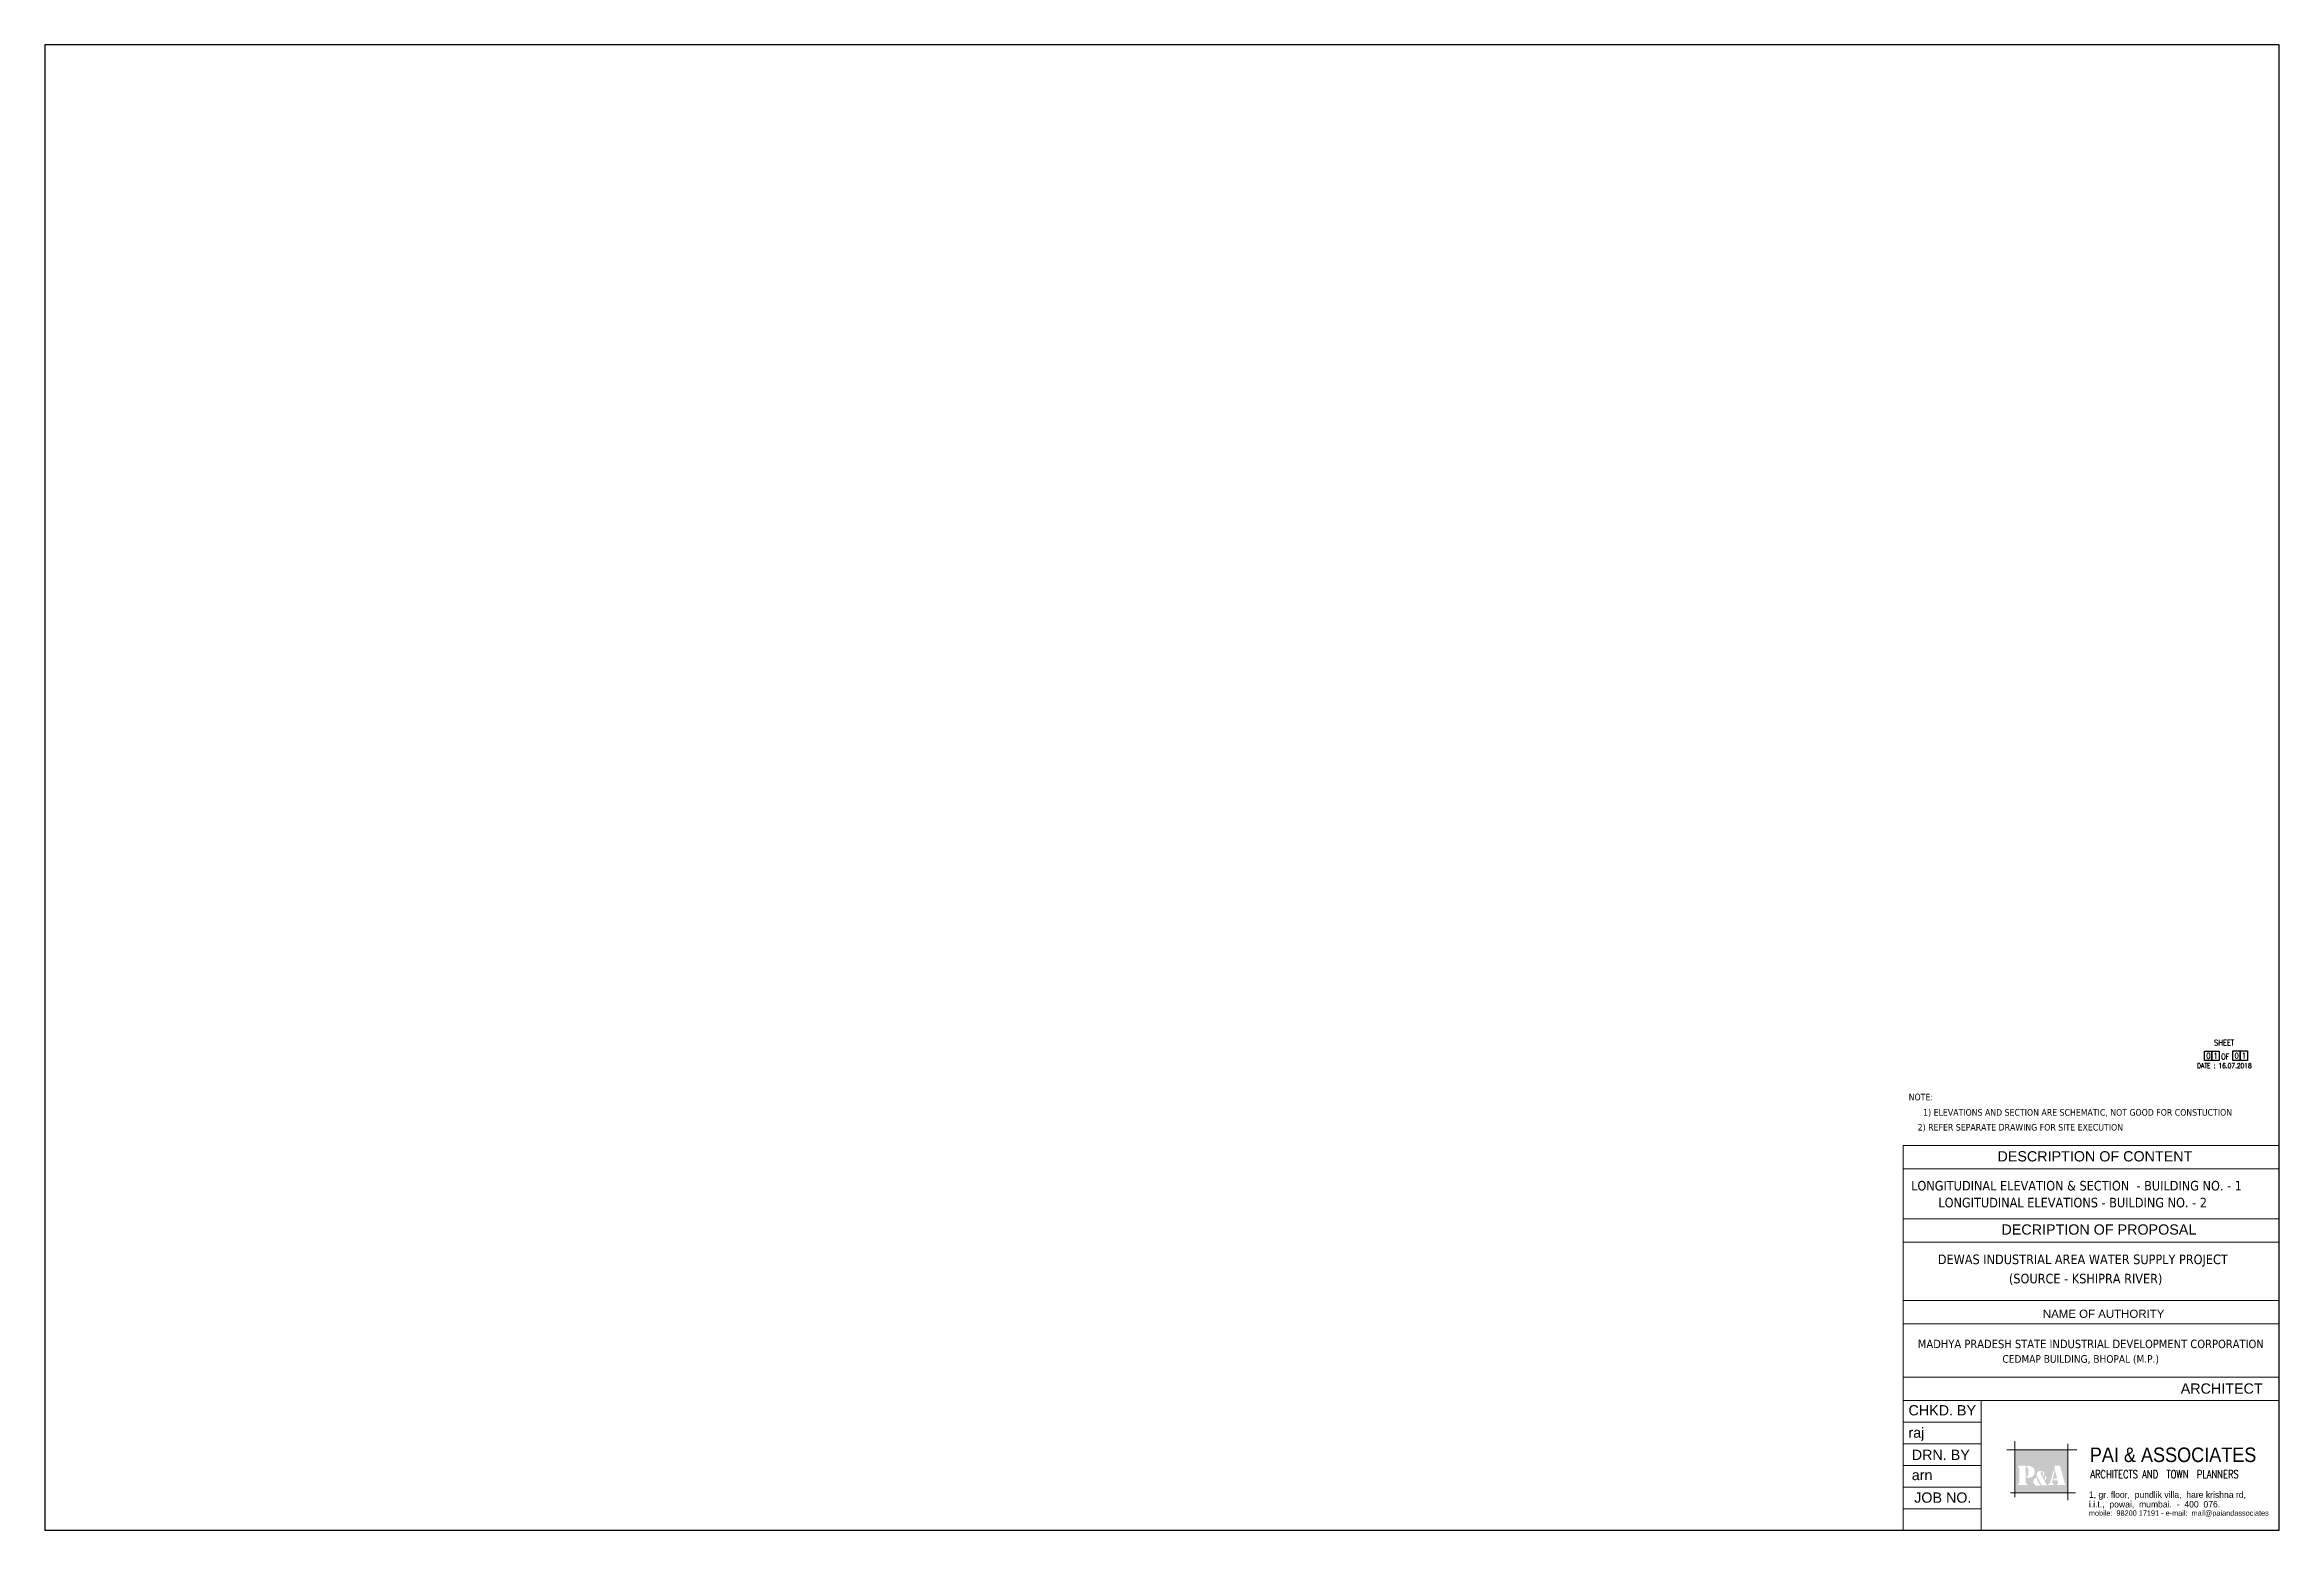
# Model space of a CAD drawing. Header units: metres. Extents: x -1441 to -394, y -133 to 518.
# Drawn here: x -1441.2 to -1381, y 114.1 to 154.1 of the extents above; entities that cross this region are included whole.
import ezdxf
from ezdxf.enums import TextEntityAlignment as Align

# ---------------------------------------------------------------- set-up
doc = ezdxf.new("R2010")
doc.units = ezdxf.units.M
doc.header["$LTSCALE"] = 25.4
doc.linetypes.add('DASHDOT', pattern=[1, 0.5, -0.25, 0, -0.25])
doc.layers.get('0').update_dxf_attribs({"linetype": 'CONTINUOUS'})
doc.styles.add('logo', font='tahoma.ttf', dxfattribs={"height": 0.0508})
doc.styles.add('ROMANS', font='romans')
doc.styles.add('S1', font='ROMANS1')
doc.styles.add('STENCIL', font='STENCIL.TTF', dxfattribs={"width": 0.8})
doc.styles.add('style1', font='ARIALUNI.TTF')
doc.styles.add('SWISS', font='swissl.ttf', dxfattribs={"width": 0.8})

msp = doc.modelspace()

# ---------------------------------------------------------------- texts
at = {"style": 'S1', "width": 0.8}
for s, p in [('SHEET', (-1382.493, 127.195)), ('OF', (-1382.463, 126.821))]:
    msp.add_text(s, height=0.1554, dxfattribs=at).set_placement(p, align=Align.MIDDLE_CENTER)
msp.add_text('DATE : 16.07.2018', height=0.13046, dxfattribs=at).set_placement((-1383.224, 126.511))
for s, p in [('0', (-1382.917, 126.763)), ('1', (-1382.72, 126.763)), ('0', (-1382.156, 126.767)), ('1', (-1381.959, 126.767))]:
    msp.add_text(s, height=0.155, dxfattribs=at).set_placement(p, align=Align.CENTER)
at = {"style": 'logo'}
for s, height, p in [('NOTE: ', 0.1781, (-1390.634, 125.641)), ('1) ELEVATIONS AND SECTION ARE SCHEMATIC, NOT GOOD FOR CONSTUCTION ', 0.17807, (-1386.409, 125.228)), ('2) REFER SEPARATE DRAWING FOR SITE EXECUTION', 0.17807, (-1387.986, 124.827)), ('MADHYA PRADESH STATE INDUSTRIAL DEVELOPMENT CORPORATION ', 0.22691, (-1386.045, 118.963)), ('CEDMAP BUILDING, BHOPAL (M.P.)', 0.20628, (-1386.359, 118.568))]:
    msp.add_text(s, height=height, dxfattribs=at).set_placement(p, align=Align.CENTER)
at = {"color": 7, "lineweight": 20, "style": 'style1'}
for s, height, p in [('DESCRIPTION OF CONTENT', 0.27617, (-1388.602, 123.995)), (' DECRIPTION OF PROPOSAL', 0.27617, (-1388.602, 122.022)), ('   NAME OF AUTHORITY', 0.22094, (-1387.636, 119.779)), ('ARCHITECT', 0.2762, (-1383.664, 117.736)), ('CHKD. BY ', 0.2762, (-1391.001, 117.15)), ('raj', 0.2762, (-1391.001, 116.548)), ('DRN. BY ', 0.2762, (-1390.912, 115.949)), ('arn', 0.2762, (-1390.912, 115.405)), ('JOB NO. ', 0.2762, (-1390.847, 114.797))]:
    msp.add_text(s, height=height, dxfattribs=at).set_placement(p)
at = {"style": 'logo'}
for s, p in [('LONGITUDINAL ELEVATION & SECTION  - BUILDING NO. - 1', (-1390.93, 123.212)), ('LONGITUDINAL ELEVATIONS - BUILDING NO. - 2', (-1390.196, 122.757)), ('DEWAS INDUSTRIAL AREA WATER SUPPLY PROJECT', (-1390.21, 121.227)), ('(SOURCE - KSHIPRA RIVER)', (-1388.293, 120.709))]:
    msp.add_text(s, height=0.25785, dxfattribs=at).set_placement(p)
at = {"color": 7, "linetype": 'Continuous', "lineweight": 20}
for s, height, style, width, p in [('PAI & ASSOCIATES', 0.39119, 'STENCIL', 0.93, (-1386.114, 115.893)), ('ARCHITECTS AND  TOWN  PLANNERS', 0.21946, 'ROMANS', 0.75, (-1386.1, 115.454)), ('1, gr. floor,  pundlik villa,  hare krishna rd,', 0.17137, 'SWISS', 0.967, (-1386.139, 114.928)), ('mobile:  98200 17191 - e-mail:  mail@paiandassociates', 0.14567, 'SWISS', 0.967, (-1386.139, 114.444)), ('i.i.t.,  powai,  mumbai.  -  400  076.', 0.17137, 'SWISS', 0.967, (-1386.139, 114.669))]:
    msp.add_text(s, height=height, dxfattribs=dict(at, style=style, width=width)).set_placement(p)

# ---------------------------------------------------------------- hatches: boundary and pattern name
at = {"linetype": 'DASHDOT', "lineweight": 20}
h = msp.add_hatch(color=7, dxfattribs=at)
edge = h.paths.add_edge_path()
edge.add_spline(control_points=[(-1388.137, 115.061), (-1388.137, 115.061), (-1386.709, 115.061), (-1386.709, 115.061), (-1386.709, 115.061), (-1386.709, 115.061), (-1386.709, 116.225), (-1386.709, 116.225), (-1386.709, 116.225), (-1386.709, 116.225), (-1388.137, 116.225), (-1388.137, 116.225), (-1388.137, 116.225), (-1388.137, 116.225), (-1388.137, 115.061), (-1388.137, 115.061)], knot_values=[0, 0, 0, 0, 0.25, 0.25, 0.25, 0.2501, 0.5, 0.5, 0.5, 0.5001, 0.75, 0.75, 0.75, 0.7501, 1, 1, 1, 1], degree=3, periodic=0)
edge = h.paths.add_edge_path(flags=16)
edge.add_spline(control_points=[(-1387.692, 115.77), (-1387.656, 115.757), (-1387.631, 115.737), (-1387.618, 115.712)], knot_values=[0.941176, 0.941176, 0.941176, 0.941176, 1, 1, 1, 1], degree=3, periodic=0)
edge.add_spline(control_points=[(-1387.618, 115.712), (-1387.605, 115.686), (-1387.599, 115.657), (-1387.599, 115.626)], knot_values=[0, 0, 0, 0, 0.058824, 0.058824, 0.058824, 0.058824], degree=3, periodic=0)
edge.add_spline(control_points=[(-1387.599, 115.626), (-1387.599, 115.589), (-1387.608, 115.558), (-1387.627, 115.532)], knot_values=[0.058824, 0.058824, 0.058824, 0.058824, 0.117647, 0.117647, 0.117647, 0.117647], degree=3, periodic=0)
edge.add_spline(control_points=[(-1387.627, 115.532), (-1387.648, 115.506), (-1387.673, 115.489), (-1387.702, 115.481)], knot_values=[0.117647, 0.117647, 0.117647, 0.117647, 0.176471, 0.176471, 0.176471, 0.176471], degree=3, periodic=0)
edge.add_spline(control_points=[(-1387.702, 115.481), (-1387.732, 115.473), (-1387.767, 115.469), (-1387.81, 115.469)], knot_values=[0.176471, 0.176471, 0.176471, 0.176471, 0.235294, 0.235294, 0.235294, 0.235294], degree=3, periodic=0)
edge.add_spline(control_points=[(-1387.81, 115.469), (-1387.812, 115.475), (-1387.813, 115.482), (-1387.813, 115.49)], knot_values=[0.235294, 0.235294, 0.235294, 0.235294, 0.294118, 0.294118, 0.294118, 0.294118], degree=3, periodic=0)
edge.add_spline(control_points=[(-1387.813, 115.49), (-1387.813, 115.493), (-1387.813, 115.496), (-1387.813, 115.499)], knot_values=[0.294118, 0.294118, 0.294118, 0.294118, 0.352941, 0.352941, 0.352941, 0.352941], degree=3, periodic=0)
edge.add_spline(control_points=[(-1387.813, 115.499), (-1387.812, 115.502), (-1387.812, 115.505), (-1387.812, 115.507)], knot_values=[0.352941, 0.352941, 0.352941, 0.352941, 0.411765, 0.411765, 0.411765, 0.411765], degree=3, periodic=0)
edge.add_spline(control_points=[(-1387.812, 115.507), (-1387.801, 115.512), (-1387.791, 115.515), (-1387.783, 115.518)], knot_values=[0.411765, 0.411765, 0.411765, 0.411765, 0.470588, 0.470588, 0.470588, 0.470588], degree=3, periodic=0)
edge.add_spline(control_points=[(-1387.783, 115.518), (-1387.774, 115.522), (-1387.77, 115.527), (-1387.77, 115.536), (-1387.77, 115.536), (-1387.77, 115.536), (-1387.77, 115.708), (-1387.77, 115.708)], knot_values=[0.470588, 0.470588, 0.470588, 0.470588, 0.529412, 0.529412, 0.529412, 0.529512, 0.588235, 0.588235, 0.588235, 0.588235], degree=3, periodic=0)
edge.add_spline(control_points=[(-1387.77, 115.708), (-1387.77, 115.722), (-1387.777, 115.733), (-1387.791, 115.74)], knot_values=[0.588235, 0.588235, 0.588235, 0.588235, 0.647059, 0.647059, 0.647059, 0.647059], degree=3, periodic=0)
edge.add_spline(control_points=[(-1387.791, 115.74), (-1387.797, 115.742), (-1387.802, 115.744), (-1387.807, 115.746)], knot_values=[0.647059, 0.647059, 0.647059, 0.647059, 0.705882, 0.705882, 0.705882, 0.705882], degree=3, periodic=0)
edge.add_spline(control_points=[(-1387.807, 115.746), (-1387.811, 115.747), (-1387.813, 115.751), (-1387.813, 115.756)], knot_values=[0.705882, 0.705882, 0.705882, 0.705882, 0.764706, 0.764706, 0.764706, 0.764706], degree=3, periodic=0)
edge.add_spline(control_points=[(-1387.813, 115.756), (-1387.813, 115.756), (-1387.813, 115.77), (-1387.813, 115.77)], knot_values=[0.764706, 0.764706, 0.764706, 0.764706, 0.823529, 0.823529, 0.823529, 0.823529], degree=3, periodic=0)
edge.add_spline(control_points=[(-1387.813, 115.77), (-1387.813, 115.78), (-1387.811, 115.787), (-1387.808, 115.791)], knot_values=[0.823529, 0.823529, 0.823529, 0.823529, 0.882353, 0.882353, 0.882353, 0.882353], degree=3, periodic=0)
edge.add_spline(control_points=[(-1387.808, 115.791), (-1387.767, 115.791), (-1387.729, 115.784), (-1387.692, 115.77)], knot_values=[0.882353, 0.882353, 0.882353, 0.882353, 0.941176, 0.941176, 0.941176, 0.941176], degree=3, periodic=0)
edge = h.paths.add_edge_path(flags=16)
edge.add_spline(control_points=[(-1387.44, 115.657), (-1387.44, 115.657), (-1387.421, 115.655), (-1387.421, 115.655)], knot_values=[0.470588, 0.470588, 0.470588, 0.470588, 0.529411, 0.529411, 0.529411, 0.529411], degree=3, periodic=0)
edge.add_spline(control_points=[(-1387.421, 115.655), (-1387.421, 115.655), (-1387.421, 115.655), (-1387.421, 115.655), (-1387.421, 115.655), (-1387.421, 115.655), (-1387.421, 115.62), (-1387.421, 115.62)], knot_values=[0.529411, 0.529411, 0.529411, 0.529411, 0.558824, 0.558824, 0.558824, 0.558924, 0.588235, 0.588235, 0.588235, 0.588235], degree=3, periodic=0)
edge.add_spline(control_points=[(-1387.421, 115.62), (-1387.433, 115.616), (-1387.439, 115.607), (-1387.439, 115.595)], knot_values=[0.588235, 0.588235, 0.588235, 0.588235, 0.647059, 0.647059, 0.647059, 0.647059], degree=3, periodic=0)
edge.add_spline(control_points=[(-1387.439, 115.595), (-1387.439, 115.589), (-1387.438, 115.584), (-1387.436, 115.579)], knot_values=[0.647059, 0.647059, 0.647059, 0.647059, 0.705882, 0.705882, 0.705882, 0.705882], degree=3, periodic=0)
edge.add_spline(control_points=[(-1387.436, 115.579), (-1387.435, 115.574), (-1387.432, 115.568), (-1387.429, 115.562), (-1387.429, 115.562), (-1387.429, 115.562), (-1387.297, 115.317), (-1387.297, 115.317)], knot_values=[0.705882, 0.705882, 0.705882, 0.705882, 0.764706, 0.764706, 0.764706, 0.764806, 0.823529, 0.823529, 0.823529, 0.823529], degree=3, periodic=0)
edge.add_spline(control_points=[(-1387.297, 115.317), (-1387.293, 115.31), (-1387.29, 115.304), (-1387.287, 115.3)], knot_values=[0.823529, 0.823529, 0.823529, 0.823529, 0.882353, 0.882353, 0.882353, 0.882353], degree=3, periodic=0)
edge.add_spline(control_points=[(-1387.287, 115.3), (-1387.284, 115.296), (-1387.279, 115.293), (-1387.273, 115.29), (-1387.273, 115.29), (-1387.267, 115.287), (-1387.264, 115.283), (-1387.264, 115.276)], knot_values=[0.882353, 0.882353, 0.882353, 0.882353, 0.941176, 0.941176, 0.941176, 0.941276, 1, 1, 1, 1], degree=3, periodic=0)
edge.add_spline(control_points=[(-1387.264, 115.276), (-1387.264, 115.27), (-1387.266, 115.266), (-1387.27, 115.264), (-1387.27, 115.264), (-1387.274, 115.262), (-1387.278, 115.261), (-1387.282, 115.261), (-1387.282, 115.261), (-1387.282, 115.261), (-1387.313, 115.261), (-1387.343, 115.261)], knot_values=[0, 0, 0, 0, 0.058824, 0.058824, 0.058824, 0.058924, 0.117647, 0.117647, 0.117647, 0.117747, 0.147059, 0.147059, 0.147059, 0.147059], degree=3, periodic=0)
edge.add_spline(control_points=[(-1387.343, 115.261), (-1387.374, 115.261), (-1387.404, 115.261), (-1387.404, 115.261), (-1387.404, 115.261), (-1387.404, 115.261), (-1387.53, 115.488), (-1387.53, 115.488)], knot_values=[0.147059, 0.147059, 0.147059, 0.147059, 0.176471, 0.176471, 0.176471, 0.176571, 0.235294, 0.235294, 0.235294, 0.235294], degree=3, periodic=0)
edge.add_spline(control_points=[(-1387.53, 115.488), (-1387.536, 115.497), (-1387.541, 115.509), (-1387.544, 115.522)], knot_values=[0.235294, 0.235294, 0.235294, 0.235294, 0.294118, 0.294118, 0.294118, 0.294118], degree=3, periodic=0)
edge.add_spline(control_points=[(-1387.544, 115.522), (-1387.548, 115.535), (-1387.549, 115.548), (-1387.549, 115.56)], knot_values=[0.294118, 0.294118, 0.294118, 0.294118, 0.352941, 0.352941, 0.352941, 0.352941], degree=3, periodic=0)
edge.add_spline(control_points=[(-1387.549, 115.56), (-1387.549, 115.588), (-1387.538, 115.611), (-1387.516, 115.629)], knot_values=[0.352941, 0.352941, 0.352941, 0.352941, 0.411765, 0.411765, 0.411765, 0.411765], degree=3, periodic=0)
edge.add_spline(control_points=[(-1387.516, 115.629), (-1387.493, 115.647), (-1387.468, 115.657), (-1387.44, 115.657)], knot_values=[0.411765, 0.411765, 0.411765, 0.411765, 0.470588, 0.470588, 0.470588, 0.470588], degree=3, periodic=0)
edge = h.paths.add_edge_path(flags=16)
edge.add_spline(control_points=[(-1387.398, 115.652), (-1387.381, 115.649), (-1387.368, 115.642), (-1387.357, 115.628)], knot_values=[0.8, 0.8, 0.8, 0.8, 0.9, 0.9, 0.9, 0.9], degree=3, periodic=0)
edge.add_spline(control_points=[(-1387.357, 115.628), (-1387.346, 115.615), (-1387.341, 115.6), (-1387.341, 115.583)], knot_values=[0.9, 0.9, 0.9, 0.9, 1, 1, 1, 1], degree=3, periodic=0)
edge.add_spline(control_points=[(-1387.341, 115.583), (-1387.341, 115.569), (-1387.344, 115.556), (-1387.351, 115.544)], knot_values=[0, 0, 0, 0, 0.1, 0.1, 0.1, 0.1], degree=3, periodic=0)
edge.add_spline(control_points=[(-1387.351, 115.544), (-1387.358, 115.532), (-1387.368, 115.522), (-1387.379, 115.515), (-1387.379, 115.515), (-1387.379, 115.515), (-1387.393, 115.541), (-1387.393, 115.541)], knot_values=[0.1, 0.1, 0.1, 0.1, 0.2, 0.2, 0.2, 0.2001, 0.3, 0.3, 0.3, 0.3], degree=3, periodic=0)
edge.add_spline(control_points=[(-1387.393, 115.541), (-1387.386, 115.548), (-1387.381, 115.554), (-1387.377, 115.56)], knot_values=[0.3, 0.3, 0.3, 0.3, 0.4, 0.4, 0.4, 0.4], degree=3, periodic=0)
edge.add_spline(control_points=[(-1387.377, 115.56), (-1387.373, 115.566), (-1387.372, 115.573), (-1387.372, 115.581)], knot_values=[0.4, 0.4, 0.4, 0.4, 0.5, 0.5, 0.5, 0.5], degree=3, periodic=0)
edge.add_spline(control_points=[(-1387.372, 115.581), (-1387.372, 115.59), (-1387.374, 115.597), (-1387.379, 115.604)], knot_values=[0.5, 0.5, 0.5, 0.5, 0.6, 0.6, 0.6, 0.6], degree=3, periodic=0)
edge.add_spline(control_points=[(-1387.379, 115.604), (-1387.383, 115.611), (-1387.389, 115.616), (-1387.398, 115.62), (-1387.398, 115.62), (-1387.398, 115.62), (-1387.398, 115.652), (-1387.398, 115.652)], knot_values=[0.6, 0.6, 0.6, 0.6, 0.7, 0.7, 0.7, 0.7001, 0.8, 0.8, 0.8, 0.8], degree=3, periodic=0)
edge = h.paths.add_edge_path(flags=16)
edge.add_spline(control_points=[(-1387.841, 115.784), (-1387.841, 115.784), (-1387.841, 115.784), (-1387.841, 115.784), (-1387.841, 115.784), (-1387.841, 115.784), (-1387.841, 115.33), (-1387.841, 115.33)], knot_values=[0.777777, 0.777777, 0.777777, 0.777777, 0.805556, 0.805556, 0.805556, 0.805656, 0.833333, 0.833333, 0.833333, 0.833333], degree=3, periodic=0)
edge.add_spline(control_points=[(-1387.841, 115.33), (-1387.841, 115.322), (-1387.834, 115.315), (-1387.819, 115.31)], knot_values=[0.833333, 0.833333, 0.833333, 0.833333, 0.888889, 0.888889, 0.888889, 0.888889], degree=3, periodic=0)
edge.add_spline(control_points=[(-1387.819, 115.31), (-1387.805, 115.305), (-1387.798, 115.298), (-1387.798, 115.29)], knot_values=[0.888889, 0.888889, 0.888889, 0.888889, 0.944444, 0.944444, 0.944444, 0.944444], degree=3, periodic=0)
edge.add_spline(control_points=[(-1387.798, 115.29), (-1387.798, 115.286), (-1387.799, 115.283), (-1387.8, 115.28)], knot_values=[0.944444, 0.944444, 0.944444, 0.944444, 1, 1, 1, 1], degree=3, periodic=0)
edge.add_spline(control_points=[(-1387.8, 115.28), (-1387.804, 115.273), (-1387.812, 115.27), (-1387.824, 115.27), (-1387.824, 115.27), (-1387.824, 115.27), (-1388.035, 115.27), (-1388.035, 115.27)], knot_values=[0, 0, 0, 0, 0.055556, 0.055556, 0.055556, 0.055656, 0.111111, 0.111111, 0.111111, 0.111111], degree=3, periodic=0)
edge.add_spline(control_points=[(-1388.035, 115.27), (-1388.046, 115.27), (-1388.051, 115.275), (-1388.051, 115.286)], knot_values=[0.111111, 0.111111, 0.111111, 0.111111, 0.166667, 0.166667, 0.166667, 0.166667], degree=3, periodic=0)
edge.add_spline(control_points=[(-1388.051, 115.286), (-1388.053, 115.291), (-1388.054, 115.294), (-1388.054, 115.297)], knot_values=[0.166667, 0.166667, 0.166667, 0.166667, 0.222222, 0.222222, 0.222222, 0.222222], degree=3, periodic=0)
edge.add_spline(control_points=[(-1388.054, 115.297), (-1388.054, 115.303), (-1388.047, 115.309), (-1388.035, 115.316)], knot_values=[0.222222, 0.222222, 0.222222, 0.222222, 0.277778, 0.277778, 0.277778, 0.277778], degree=3, periodic=0)
edge.add_spline(control_points=[(-1388.035, 115.316), (-1388.023, 115.322), (-1388.017, 115.33), (-1388.017, 115.34), (-1388.017, 115.34), (-1388.017, 115.34), (-1388.017, 115.733), (-1388.017, 115.733)], knot_values=[0.277778, 0.277778, 0.277778, 0.277778, 0.333333, 0.333333, 0.333333, 0.333433, 0.388889, 0.388889, 0.388889, 0.388889], degree=3, periodic=0)
edge.add_spline(control_points=[(-1388.017, 115.733), (-1388.017, 115.737), (-1388.023, 115.743), (-1388.035, 115.751), (-1388.035, 115.751), (-1388.046, 115.759), (-1388.052, 115.766), (-1388.052, 115.772)], knot_values=[0.388889, 0.388889, 0.388889, 0.388889, 0.444444, 0.444444, 0.444444, 0.444544, 0.5, 0.5, 0.5, 0.5], degree=3, periodic=0)
edge.add_spline(control_points=[(-1388.052, 115.772), (-1388.052, 115.774), (-1388.051, 115.777), (-1388.049, 115.78)], knot_values=[0.5, 0.5, 0.5, 0.5, 0.555556, 0.555556, 0.555556, 0.555556], degree=3, periodic=0)
edge.add_spline(control_points=[(-1388.042, 115.787), (-1388.045, 115.786), (-1388.048, 115.783), (-1388.049, 115.78)], knot_values=[0.555556, 0.555556, 0.555556, 0.555556, 0.611111, 0.611111, 0.611111, 0.611111], degree=3, periodic=0)
edge.add_spline(control_points=[(-1388.042, 115.787), (-1388.039, 115.788), (-1388.035, 115.789), (-1388.03, 115.791), (-1388.03, 115.791), (-1388.03, 115.791), (-1387.984, 115.791), (-1387.938, 115.791)], knot_values=[0.611111, 0.611111, 0.611111, 0.611111, 0.666667, 0.666667, 0.666667, 0.666767, 0.694444, 0.694444, 0.694444, 0.694444], degree=3, periodic=0)
edge.add_spline(control_points=[(-1387.938, 115.791), (-1387.891, 115.791), (-1387.845, 115.791), (-1387.845, 115.791)], knot_values=[0.694444, 0.694444, 0.694444, 0.694444, 0.722222, 0.722222, 0.722222, 0.722222], degree=3, periodic=0)
edge.add_spline(control_points=[(-1387.845, 115.791), (-1387.845, 115.791), (-1387.841, 115.784), (-1387.841, 115.784)], knot_values=[0.722222, 0.722222, 0.722222, 0.722222, 0.777777, 0.777777, 0.777777, 0.777777], degree=3, periodic=0)
edge = h.paths.add_edge_path(flags=16)
edge.add_spline(control_points=[(-1387.067, 115.775), (-1387.065, 115.786), (-1387.06, 115.791), (-1387.053, 115.791), (-1387.053, 115.791), (-1387.053, 115.791), (-1386.916, 115.791), (-1386.916, 115.791)], knot_values=[0.71875, 0.71875, 0.71875, 0.71875, 0.75, 0.75, 0.75, 0.7501, 0.78125, 0.78125, 0.78125, 0.78125], degree=3, periodic=0)
edge.add_spline(control_points=[(-1386.916, 115.791), (-1386.913, 115.791), (-1386.907, 115.769), (-1386.896, 115.725)], knot_values=[0.78125, 0.78125, 0.78125, 0.78125, 0.8125, 0.8125, 0.8125, 0.8125], degree=3, periodic=0)
edge.add_spline(control_points=[(-1386.896, 115.725), (-1386.885, 115.682), (-1386.877, 115.651), (-1386.873, 115.633)], knot_values=[0.8125, 0.8125, 0.8125, 0.8125, 0.84375, 0.84375, 0.84375, 0.84375], degree=3, periodic=0)
edge.add_spline(control_points=[(-1386.873, 115.633), (-1386.868, 115.615), (-1386.857, 115.572), (-1386.839, 115.504)], knot_values=[0.84375, 0.84375, 0.84375, 0.84375, 0.875, 0.875, 0.875, 0.875], degree=3, periodic=0)
edge.add_spline(control_points=[(-1386.839, 115.504), (-1386.82, 115.435), (-1386.804, 115.376), (-1386.791, 115.325)], knot_values=[0.875, 0.875, 0.875, 0.875, 0.90625, 0.90625, 0.90625, 0.90625], degree=3, periodic=0)
edge.add_spline(control_points=[(-1386.791, 115.325), (-1386.789, 115.322), (-1386.783, 115.317), (-1386.774, 115.31)], knot_values=[0.90625, 0.90625, 0.90625, 0.90625, 0.9375, 0.9375, 0.9375, 0.9375], degree=3, periodic=0)
edge.add_spline(control_points=[(-1386.774, 115.31), (-1386.765, 115.304), (-1386.761, 115.298), (-1386.761, 115.293)], knot_values=[0.9375, 0.9375, 0.9375, 0.9375, 0.96875, 0.96875, 0.96875, 0.96875], degree=3, periodic=0)
edge.add_spline(control_points=[(-1386.761, 115.293), (-1386.761, 115.29), (-1386.762, 115.287), (-1386.764, 115.283)], knot_values=[0.96875, 0.96875, 0.96875, 0.96875, 1, 1, 1, 1], degree=3, periodic=0)
edge.add_spline(control_points=[(-1386.764, 115.283), (-1386.767, 115.279), (-1386.772, 115.275), (-1386.777, 115.273)], knot_values=[0, 0, 0, 0, 0.03125, 0.03125, 0.03125, 0.03125], degree=3, periodic=0)
edge.add_spline(control_points=[(-1386.777, 115.273), (-1386.783, 115.271), (-1386.789, 115.27), (-1386.795, 115.27), (-1386.795, 115.27), (-1386.795, 115.27), (-1386.987, 115.27), (-1386.987, 115.27)], knot_values=[0.03125, 0.03125, 0.03125, 0.03125, 0.0625, 0.0625, 0.0625, 0.0626, 0.09375, 0.09375, 0.09375, 0.09375], degree=3, periodic=0)
edge.add_spline(control_points=[(-1386.987, 115.27), (-1386.99, 115.27), (-1386.993, 115.272), (-1386.995, 115.275)], knot_values=[0.09375, 0.09375, 0.09375, 0.09375, 0.125, 0.125, 0.125, 0.125], degree=3, periodic=0)
edge.add_spline(control_points=[(-1386.995, 115.275), (-1386.997, 115.279), (-1386.999, 115.283), (-1387, 115.288)], knot_values=[0.125, 0.125, 0.125, 0.125, 0.15625, 0.15625, 0.15625, 0.15625], degree=3, periodic=0)
edge.add_spline(control_points=[(-1387, 115.288), (-1387, 115.295), (-1386.995, 115.303), (-1386.985, 115.312), (-1386.985, 115.312), (-1386.974, 115.321), (-1386.969, 115.328), (-1386.969, 115.335)], knot_values=[0.15625, 0.15625, 0.15625, 0.15625, 0.1875, 0.1875, 0.1875, 0.1876, 0.21875, 0.21875, 0.21875, 0.21875], degree=3, periodic=0)
edge.add_spline(control_points=[(-1386.969, 115.335), (-1386.969, 115.337), (-1386.97, 115.34), (-1386.971, 115.345)], knot_values=[0.21875, 0.21875, 0.21875, 0.21875, 0.25, 0.25, 0.25, 0.25], degree=3, periodic=0)
edge.add_spline(control_points=[(-1386.971, 115.345), (-1386.972, 115.349), (-1386.974, 115.357), (-1386.977, 115.37)], knot_values=[0.25, 0.25, 0.25, 0.25, 0.28125, 0.28125, 0.28125, 0.28125], degree=3, periodic=0)
edge.add_spline(control_points=[(-1386.977, 115.37), (-1386.979, 115.383), (-1386.982, 115.391), (-1386.984, 115.394)], knot_values=[0.28125, 0.28125, 0.28125, 0.28125, 0.3125, 0.3125, 0.3125, 0.3125], degree=3, periodic=0)
edge.add_spline(control_points=[(-1386.984, 115.394), (-1386.987, 115.397), (-1386.99, 115.399), (-1386.991, 115.399), (-1386.991, 115.399), (-1386.991, 115.399), (-1387.086, 115.399), (-1387.086, 115.399)], knot_values=[0.3125, 0.3125, 0.3125, 0.3125, 0.34375, 0.34375, 0.34375, 0.34385, 0.375, 0.375, 0.375, 0.375], degree=3, periodic=0)
edge.add_spline(control_points=[(-1387.086, 115.399), (-1387.089, 115.399), (-1387.09, 115.401), (-1387.09, 115.405)], knot_values=[0.375, 0.375, 0.375, 0.375, 0.40625, 0.40625, 0.40625, 0.40625], degree=3, periodic=0)
edge.add_spline(control_points=[(-1387.09, 115.405), (-1387.09, 115.409), (-1387.09, 115.411), (-1387.09, 115.412)], knot_values=[0.40625, 0.40625, 0.40625, 0.40625, 0.4375, 0.4375, 0.4375, 0.4375], degree=3, periodic=0)
edge.add_spline(control_points=[(-1387.09, 115.412), (-1387.088, 115.415), (-1387.086, 115.421), (-1387.085, 115.43)], knot_values=[0.4375, 0.4375, 0.4375, 0.4375, 0.46875, 0.46875, 0.46875, 0.46875], degree=3, periodic=0)
edge.add_spline(control_points=[(-1387.085, 115.43), (-1387.083, 115.438), (-1387.08, 115.444), (-1387.076, 115.447), (-1387.076, 115.447), (-1387.076, 115.447), (-1387.006, 115.447), (-1387.006, 115.447)], knot_values=[0.46875, 0.46875, 0.46875, 0.46875, 0.5, 0.5, 0.5, 0.5001, 0.53125, 0.53125, 0.53125, 0.53125], degree=3, periodic=0)
edge.add_spline(control_points=[(-1387.006, 115.447), (-1387.002, 115.45), (-1387, 115.455), (-1387, 115.46)], knot_values=[0.53125, 0.53125, 0.53125, 0.53125, 0.5625, 0.5625, 0.5625, 0.5625], degree=3, periodic=0)
edge.add_spline(control_points=[(-1387, 115.46), (-1387, 115.463), (-1387.001, 115.467), (-1387.002, 115.472)], knot_values=[0.5625, 0.5625, 0.5625, 0.5625, 0.59375, 0.59375, 0.59375, 0.59375], degree=3, periodic=0)
edge.add_spline(control_points=[(-1387.002, 115.472), (-1387.004, 115.478), (-1387.004, 115.482), (-1387.004, 115.484)], knot_values=[0.59375, 0.59375, 0.59375, 0.59375, 0.625, 0.625, 0.625, 0.625], degree=3, periodic=0)
edge.add_spline(control_points=[(-1387.004, 115.484), (-1387.014, 115.521), (-1387.025, 115.564), (-1387.037, 115.612)], knot_values=[0.625, 0.625, 0.625, 0.625, 0.65625, 0.65625, 0.65625, 0.65625], degree=3, periodic=0)
edge.add_spline(control_points=[(-1387.037, 115.612), (-1387.048, 115.66), (-1387.059, 115.706), (-1387.07, 115.751)], knot_values=[0.65625, 0.65625, 0.65625, 0.65625, 0.6875, 0.6875, 0.6875, 0.6875], degree=3, periodic=0)
edge.add_spline(control_points=[(-1387.07, 115.751), (-1387.069, 115.759), (-1387.068, 115.767), (-1387.067, 115.775)], knot_values=[0.6875, 0.6875, 0.6875, 0.6875, 0.71875, 0.71875, 0.71875, 0.71875], degree=3, periodic=0)
edge = h.paths.add_edge_path(flags=16)
edge.add_spline(control_points=[(-1387.086, 115.69), (-1387.085, 115.689), (-1387.084, 115.686), (-1387.083, 115.683), (-1387.083, 115.683), (-1387.083, 115.683), (-1387.079, 115.665), (-1387.076, 115.648)], knot_values=[0.882353, 0.882353, 0.882353, 0.882353, 0.941176, 0.941176, 0.941176, 0.941276, 0.970588, 0.970588, 0.970588, 0.970588], degree=3, periodic=0)
edge.add_spline(control_points=[(-1387.076, 115.648), (-1387.072, 115.63), (-1387.068, 115.612), (-1387.068, 115.612)], knot_values=[0.970588, 0.970588, 0.970588, 0.970588, 1, 1, 1, 1], degree=3, periodic=0)
edge.add_spline(control_points=[(-1387.068, 115.612), (-1387.092, 115.515), (-1387.107, 115.456), (-1387.112, 115.435)], knot_values=[0, 0, 0, 0, 0.058824, 0.058824, 0.058824, 0.058824], degree=3, periodic=0)
edge.add_spline(control_points=[(-1387.112, 115.435), (-1387.118, 115.414), (-1387.123, 115.387), (-1387.13, 115.355)], knot_values=[0.058824, 0.058824, 0.058824, 0.058824, 0.117647, 0.117647, 0.117647, 0.117647], degree=3, periodic=0)
edge.add_spline(control_points=[(-1387.13, 115.355), (-1387.132, 115.335), (-1387.124, 115.321), (-1387.106, 115.314)], knot_values=[0.117647, 0.117647, 0.117647, 0.117647, 0.176471, 0.176471, 0.176471, 0.176471], degree=3, periodic=0)
edge.add_spline(control_points=[(-1387.106, 115.314), (-1387.101, 115.31), (-1387.096, 115.307), (-1387.092, 115.304)], knot_values=[0.176471, 0.176471, 0.176471, 0.176471, 0.235294, 0.235294, 0.235294, 0.235294], degree=3, periodic=0)
edge.add_spline(control_points=[(-1387.092, 115.304), (-1387.089, 115.302), (-1387.086, 115.298), (-1387.085, 115.294)], knot_values=[0.235294, 0.235294, 0.235294, 0.235294, 0.294118, 0.294118, 0.294118, 0.294118], degree=3, periodic=0)
edge.add_spline(control_points=[(-1387.085, 115.294), (-1387.083, 115.289), (-1387.084, 115.284), (-1387.086, 115.278)], knot_values=[0.294118, 0.294118, 0.294118, 0.294118, 0.352941, 0.352941, 0.352941, 0.352941], degree=3, periodic=0)
edge.add_spline(control_points=[(-1387.086, 115.278), (-1387.089, 115.273), (-1387.092, 115.27), (-1387.096, 115.27), (-1387.096, 115.27), (-1387.096, 115.27), (-1387.221, 115.27), (-1387.221, 115.27)], knot_values=[0.352941, 0.352941, 0.352941, 0.352941, 0.411765, 0.411765, 0.411765, 0.411865, 0.470588, 0.470588, 0.470588, 0.470588], degree=3, periodic=0)
edge.add_spline(control_points=[(-1387.221, 115.27), (-1387.224, 115.271), (-1387.227, 115.273), (-1387.231, 115.275)], knot_values=[0.470588, 0.470588, 0.470588, 0.470588, 0.529412, 0.529412, 0.529412, 0.529412], degree=3, periodic=0)
edge.add_spline(control_points=[(-1387.231, 115.275), (-1387.234, 115.278), (-1387.237, 115.282), (-1387.238, 115.287)], knot_values=[0.529412, 0.529412, 0.529412, 0.529412, 0.588235, 0.588235, 0.588235, 0.588235], degree=3, periodic=0)
edge.add_spline(control_points=[(-1387.238, 115.287), (-1387.238, 115.294), (-1387.232, 115.3), (-1387.222, 115.305)], knot_values=[0.588235, 0.588235, 0.588235, 0.588235, 0.647059, 0.647059, 0.647059, 0.647059], degree=3, periodic=0)
edge.add_spline(control_points=[(-1387.222, 115.305), (-1387.211, 115.31), (-1387.203, 115.315), (-1387.199, 115.319)], knot_values=[0.647059, 0.647059, 0.647059, 0.647059, 0.705882, 0.705882, 0.705882, 0.705882], degree=3, periodic=0)
edge.add_spline(control_points=[(-1387.199, 115.319), (-1387.194, 115.323), (-1387.189, 115.329), (-1387.184, 115.337)], knot_values=[0.705882, 0.705882, 0.705882, 0.705882, 0.764706, 0.764706, 0.764706, 0.764706], degree=3, periodic=0)
edge.add_spline(control_points=[(-1387.184, 115.337), (-1387.179, 115.345), (-1387.169, 115.379), (-1387.153, 115.439), (-1387.153, 115.439), (-1387.136, 115.499), (-1387.114, 115.582), (-1387.086, 115.69)], knot_values=[0.764706, 0.764706, 0.764706, 0.764706, 0.823529, 0.823529, 0.823529, 0.823629, 0.882353, 0.882353, 0.882353, 0.882353], degree=3, periodic=0)
edge = h.paths.add_edge_path(flags=16)
edge.add_spline(control_points=[(-1387.325, 115.504), (-1387.318, 115.508), (-1387.311, 115.509), (-1387.304, 115.509)], knot_values=[0.7, 0.7, 0.7, 0.7, 0.8, 0.8, 0.8, 0.8], degree=3, periodic=0)
edge.add_spline(control_points=[(-1387.304, 115.509), (-1387.296, 115.509), (-1387.29, 115.506), (-1387.287, 115.5)], knot_values=[0.8, 0.8, 0.8, 0.8, 0.9, 0.9, 0.9, 0.9], degree=3, periodic=0)
edge.add_spline(control_points=[(-1387.287, 115.5), (-1387.285, 115.494), (-1387.283, 115.486), (-1387.283, 115.477)], knot_values=[0.9, 0.9, 0.9, 0.9, 1, 1, 1, 1], degree=3, periodic=0)
edge.add_spline(control_points=[(-1387.283, 115.477), (-1387.283, 115.462), (-1387.286, 115.449), (-1387.292, 115.438), (-1387.292, 115.438), (-1387.297, 115.426), (-1387.306, 115.414), (-1387.318, 115.401), (-1387.318, 115.401), (-1387.318, 115.401), (-1387.332, 115.427), (-1387.332, 115.427)], knot_values=[0, 0, 0, 0, 0.1, 0.1, 0.1, 0.1001, 0.2, 0.2, 0.2, 0.2001, 0.3, 0.3, 0.3, 0.3], degree=3, periodic=0)
edge.add_spline(control_points=[(-1387.332, 115.427), (-1387.327, 115.436), (-1387.324, 115.445), (-1387.324, 115.455)], knot_values=[0.3, 0.3, 0.3, 0.3, 0.4, 0.4, 0.4, 0.4], degree=3, periodic=0)
edge.add_spline(control_points=[(-1387.324, 115.455), (-1387.324, 115.463), (-1387.326, 115.47), (-1387.33, 115.477)], knot_values=[0.4, 0.4, 0.4, 0.4, 0.5, 0.5, 0.5, 0.5], degree=3, periodic=0)
edge.add_spline(control_points=[(-1387.33, 115.477), (-1387.334, 115.483), (-1387.336, 115.488), (-1387.336, 115.49)], knot_values=[0.5, 0.5, 0.5, 0.5, 0.6, 0.6, 0.6, 0.6], degree=3, periodic=0)
edge.add_spline(control_points=[(-1387.336, 115.49), (-1387.336, 115.496), (-1387.332, 115.501), (-1387.325, 115.504)], knot_values=[0.6, 0.6, 0.6, 0.6, 0.7, 0.7, 0.7, 0.7], degree=3, periodic=0)
edge = h.paths.add_edge_path(flags=16)
edge.add_spline(control_points=[(-1387.612, 115.431), (-1387.594, 115.451), (-1387.573, 115.466), (-1387.548, 115.474), (-1387.548, 115.474), (-1387.548, 115.474), (-1387.533, 115.448), (-1387.533, 115.448)], knot_values=[0.285714, 0.285714, 0.285714, 0.285714, 0.357143, 0.357143, 0.357143, 0.357243, 0.428571, 0.428571, 0.428571, 0.428571], degree=3, periodic=0)
edge.add_spline(control_points=[(-1387.533, 115.448), (-1387.535, 115.445), (-1387.537, 115.443), (-1387.539, 115.44)], knot_values=[0.428571, 0.428571, 0.428571, 0.428571, 0.5, 0.5, 0.5, 0.5], degree=3, periodic=0)
edge.add_spline(control_points=[(-1387.539, 115.44), (-1387.54, 115.438), (-1387.54, 115.435), (-1387.54, 115.432)], knot_values=[0.5, 0.5, 0.5, 0.5, 0.571429, 0.571429, 0.571429, 0.571429], degree=3, periodic=0)
edge.add_spline(control_points=[(-1387.54, 115.432), (-1387.54, 115.426), (-1387.539, 115.421), (-1387.537, 115.417), (-1387.537, 115.417), (-1387.537, 115.417), (-1387.485, 115.321), (-1387.485, 115.321)], knot_values=[0.571429, 0.571429, 0.571429, 0.571429, 0.642857, 0.642857, 0.642857, 0.642957, 0.714286, 0.714286, 0.714286, 0.714286], degree=3, periodic=0)
edge.add_spline(control_points=[(-1387.485, 115.321), (-1387.481, 115.313), (-1387.477, 115.308), (-1387.474, 115.306)], knot_values=[0.714286, 0.714286, 0.714286, 0.714286, 0.785714, 0.785714, 0.785714, 0.785714], degree=3, periodic=0)
edge.add_spline(control_points=[(-1387.474, 115.306), (-1387.47, 115.303), (-1387.466, 115.302), (-1387.46, 115.302), (-1387.46, 115.302), (-1387.46, 115.302), (-1387.46, 115.302), (-1387.459, 115.302)], knot_values=[0.785714, 0.785714, 0.785714, 0.785714, 0.857143, 0.857143, 0.857143, 0.857243, 0.875001, 0.875001, 0.875001, 0.875001], degree=3, periodic=0)
edge.add_spline(control_points=[(-1387.459, 115.302), (-1387.458, 115.302), (-1387.457, 115.302), (-1387.456, 115.302)], knot_values=[0.875001, 0.875001, 0.875001, 0.875001, 0.892858, 0.892858, 0.892858, 0.892858], degree=3, periodic=0)
edge.add_spline(control_points=[(-1387.456, 115.302), (-1387.456, 115.302), (-1387.455, 115.302), (-1387.455, 115.302)], knot_values=[0.892858, 0.892858, 0.892858, 0.892858, 0.901786, 0.901786, 0.901786, 0.901786], degree=3, periodic=0)
edge.add_spline(control_points=[(-1387.455, 115.302), (-1387.454, 115.302), (-1387.454, 115.302), (-1387.453, 115.302)], knot_values=[0.901786, 0.901786, 0.901786, 0.901786, 0.910715, 0.910715, 0.910715, 0.910715], degree=3, periodic=0)
edge.add_spline(control_points=[(-1387.453, 115.302), (-1387.453, 115.302), (-1387.453, 115.302), (-1387.453, 115.302)], knot_values=[0.910715, 0.910715, 0.910715, 0.910715, 0.915179, 0.915179, 0.915179, 0.915179], degree=3, periodic=0)
edge.add_spline(control_points=[(-1387.453, 115.302), (-1387.453, 115.302), (-1387.452, 115.302), (-1387.452, 115.302)], knot_values=[0.915179, 0.915179, 0.915179, 0.915179, 0.919643, 0.919643, 0.919643, 0.919643], degree=3, periodic=0)
edge.add_spline(control_points=[(-1387.452, 115.302), (-1387.452, 115.302), (-1387.452, 115.302), (-1387.452, 115.302)], knot_values=[0.919643, 0.919643, 0.919643, 0.919643, 0.921875, 0.921875, 0.921875, 0.921875], degree=3, periodic=0)
edge.add_spline(control_points=[(-1387.452, 115.302), (-1387.452, 115.302), (-1387.452, 115.302), (-1387.452, 115.302)], knot_values=[0.921875, 0.921875, 0.921875, 0.921875, 0.924107, 0.924107, 0.924107, 0.924107], degree=3, periodic=0)
edge.add_spline(control_points=[(-1387.452, 115.302), (-1387.452, 115.302), (-1387.452, 115.302), (-1387.452, 115.302)], knot_values=[0.924107, 0.924107, 0.924107, 0.924107, 0.925223, 0.925223, 0.925223, 0.925223], degree=3, periodic=0)
edge.add_spline(control_points=[(-1387.452, 115.302), (-1387.452, 115.302), (-1387.452, 115.302), (-1387.452, 115.302)], knot_values=[0.925223, 0.925223, 0.925223, 0.925223, 0.926339, 0.926339, 0.926339, 0.926339], degree=3, periodic=0)
edge.add_spline(control_points=[(-1387.452, 115.302), (-1387.452, 115.302), (-1387.452, 115.302), (-1387.452, 115.302)], knot_values=[0.926339, 0.926339, 0.926339, 0.926339, 0.926897, 0.926897, 0.926897, 0.926897], degree=3, periodic=0)
edge.add_spline(control_points=[(-1387.452, 115.302), (-1387.452, 115.302), (-1387.452, 115.302), (-1387.452, 115.302)], knot_values=[0.926897, 0.926897, 0.926897, 0.926897, 0.927455, 0.927455, 0.927455, 0.927455], degree=3, periodic=0)
edge.add_spline(control_points=[(-1387.452, 115.302), (-1387.452, 115.302), (-1387.452, 115.302), (-1387.452, 115.302)], knot_values=[0.927455, 0.927455, 0.927455, 0.927455, 0.927734, 0.927734, 0.927734, 0.927734], degree=3, periodic=0)
edge.add_spline(control_points=[(-1387.452, 115.302), (-1387.452, 115.302), (-1387.452, 115.302), (-1387.452, 115.302)], knot_values=[0.927734, 0.927734, 0.927734, 0.927734, 0.928013, 0.928013, 0.928013, 0.928013], degree=3, periodic=0)
edge.add_spline(control_points=[(-1387.452, 115.302), (-1387.452, 115.302), (-1387.452, 115.302), (-1387.452, 115.302)], knot_values=[0.928013, 0.928013, 0.928013, 0.928013, 0.928153, 0.928153, 0.928153, 0.928153], degree=3, periodic=0)
edge.add_spline(control_points=[(-1387.452, 115.302), (-1387.452, 115.302), (-1387.452, 115.302), (-1387.452, 115.302)], knot_values=[0.928153, 0.928153, 0.928153, 0.928153, 0.928292, 0.928292, 0.928292, 0.928292], degree=3, periodic=0)
edge.add_spline(control_points=[(-1387.452, 115.302), (-1387.452, 115.302), (-1387.452, 115.302), (-1387.452, 115.302)], knot_values=[0.928292, 0.928292, 0.928292, 0.928292, 0.928362, 0.928362, 0.928362, 0.928362], degree=3, periodic=0)
edge.add_spline(control_points=[(-1387.452, 115.302), (-1387.452, 115.302), (-1387.452, 115.302), (-1387.452, 115.302)], knot_values=[0.928362, 0.928362, 0.928362, 0.928362, 0.928432, 0.928432, 0.928432, 0.928432], degree=3, periodic=0)
edge.add_spline(control_points=[(-1387.452, 115.302), (-1387.452, 115.302), (-1387.452, 115.302), (-1387.452, 115.302), (-1387.452, 115.302), (-1387.452, 115.302), (-1387.448, 115.295), (-1387.444, 115.289)], knot_values=[0.928432, 0.928432, 0.928432, 0.928432, 0.928571, 0.928571, 0.928571, 0.928671, 0.964285, 0.964285, 0.964285, 0.964285], degree=3, periodic=0)
edge.add_spline(control_points=[(-1387.444, 115.289), (-1387.44, 115.282), (-1387.436, 115.275), (-1387.436, 115.275)], knot_values=[0.964285, 0.964285, 0.964285, 0.964285, 1, 1, 1, 1], degree=3, periodic=0)
edge.add_spline(control_points=[(-1387.436, 115.275), (-1387.463, 115.26), (-1387.49, 115.253), (-1387.516, 115.253)], knot_values=[0, 0, 0, 0, 0.071429, 0.071429, 0.071429, 0.071429], degree=3, periodic=0)
edge.add_spline(control_points=[(-1387.516, 115.253), (-1387.55, 115.253), (-1387.579, 115.264), (-1387.603, 115.287)], knot_values=[0.071429, 0.071429, 0.071429, 0.071429, 0.142857, 0.142857, 0.142857, 0.142857], degree=3, periodic=0)
edge.add_spline(control_points=[(-1387.603, 115.287), (-1387.627, 115.31), (-1387.638, 115.336), (-1387.638, 115.364)], knot_values=[0.142857, 0.142857, 0.142857, 0.142857, 0.214286, 0.214286, 0.214286, 0.214286], degree=3, periodic=0)
edge.add_spline(control_points=[(-1387.638, 115.364), (-1387.638, 115.389), (-1387.63, 115.411), (-1387.612, 115.431)], knot_values=[0.214286, 0.214286, 0.214286, 0.214286, 0.285714, 0.285714, 0.285714, 0.285714], degree=3, periodic=0)

# ---------------------------------------------------------------- linework, layer by layer
for p, q in [((-1383.019, 126.714), (-1383.019, 126.97)), ((-1383.019, 126.97), (-1382.822, 126.97)), ((-1382.822, 126.714), (-1383.019, 126.714)), ((-1382.822, 126.714), (-1382.822, 126.97)), ((-1382.822, 126.97), (-1382.625, 126.97)), ((-1382.822, 126.97), (-1382.822, 126.714)), ((-1382.625, 126.714), (-1382.822, 126.714)), ((-1382.625, 126.97), (-1382.625, 126.714)), ((-1382.258, 126.717), (-1382.258, 126.973)), ((-1382.258, 126.973), (-1382.061, 126.973)), ((-1382.061, 126.717), (-1382.258, 126.717)), ((-1382.061, 126.717), (-1382.061, 126.973)), ((-1382.061, 126.973), (-1381.864, 126.973)), ((-1382.061, 126.973), (-1382.061, 126.717)), ((-1381.864, 126.717), (-1382.061, 126.717)), ((-1381.864, 126.973), (-1381.864, 126.717))]:
    msp.add_line(p, q)
at = {"color": 7, "linetype": 'Continuous', "lineweight": 20}
for p, q in [((-1391.142, 114.053), (-1391.142, 124.424)), ((-1391.142, 124.424), (-1381.007, 124.424)), ((-1391.142, 122.451), (-1381.007, 122.451)), ((-1391.142, 120.25), (-1381.007, 120.25)), ((-1391.142, 118.181), (-1381.007, 118.181)), ((-1389.04, 114.053), (-1389.04, 117.553))]:
    msp.add_line(p, q, dxfattribs=at)
at = {"color": 7, "lineweight": 20}
for p, q in [((-1391.142, 123.796), (-1381.007, 123.796)), ((-1391.142, 121.823), (-1381.007, 121.823)), ((-1391.142, 119.622), (-1381.007, 119.622)), ((-1391.142, 117.553), (-1381.007, 117.553)), ((-1391.142, 116.97), (-1389.04, 116.97)), ((-1391.142, 116.386), (-1389.04, 116.386)), ((-1391.142, 115.803), (-1389.04, 115.803)), ((-1391.142, 115.219), (-1389.04, 115.219)), ((-1391.142, 114.636), (-1389.04, 114.636))]:
    msp.add_line(p, q, dxfattribs=at)
at = {"color": 8, "linetype": 'Continuous', "lineweight": 5}
for p, q in [((-1388.137, 114.946), (-1388.137, 116.455)), ((-1386.709, 114.869), (-1386.709, 116.379)), ((-1388.347, 116.225), (-1386.461, 116.225)), ((-1388.251, 115.061), (-1386.499, 115.061))]:
    msp.add_line(p, q, dxfattribs=at)
at = {"lineweight": 30}
msp.add_lwpolyline([(-1381.007, 154.094), (-1441.229, 154.094), (-1441.229, 114.053), (-1381.007, 114.053)], close=True, dxfattribs=at)

msp.set_redraw_order([(e.dxf.handle, doc.entitydb.next_handle()) for e in msp.query("TEXT MTEXT ATTDEF DIMENSION ARC_DIMENSION")])  # texts and dimensions are drawn at this point

doc.saveas('drawing.dxf')
